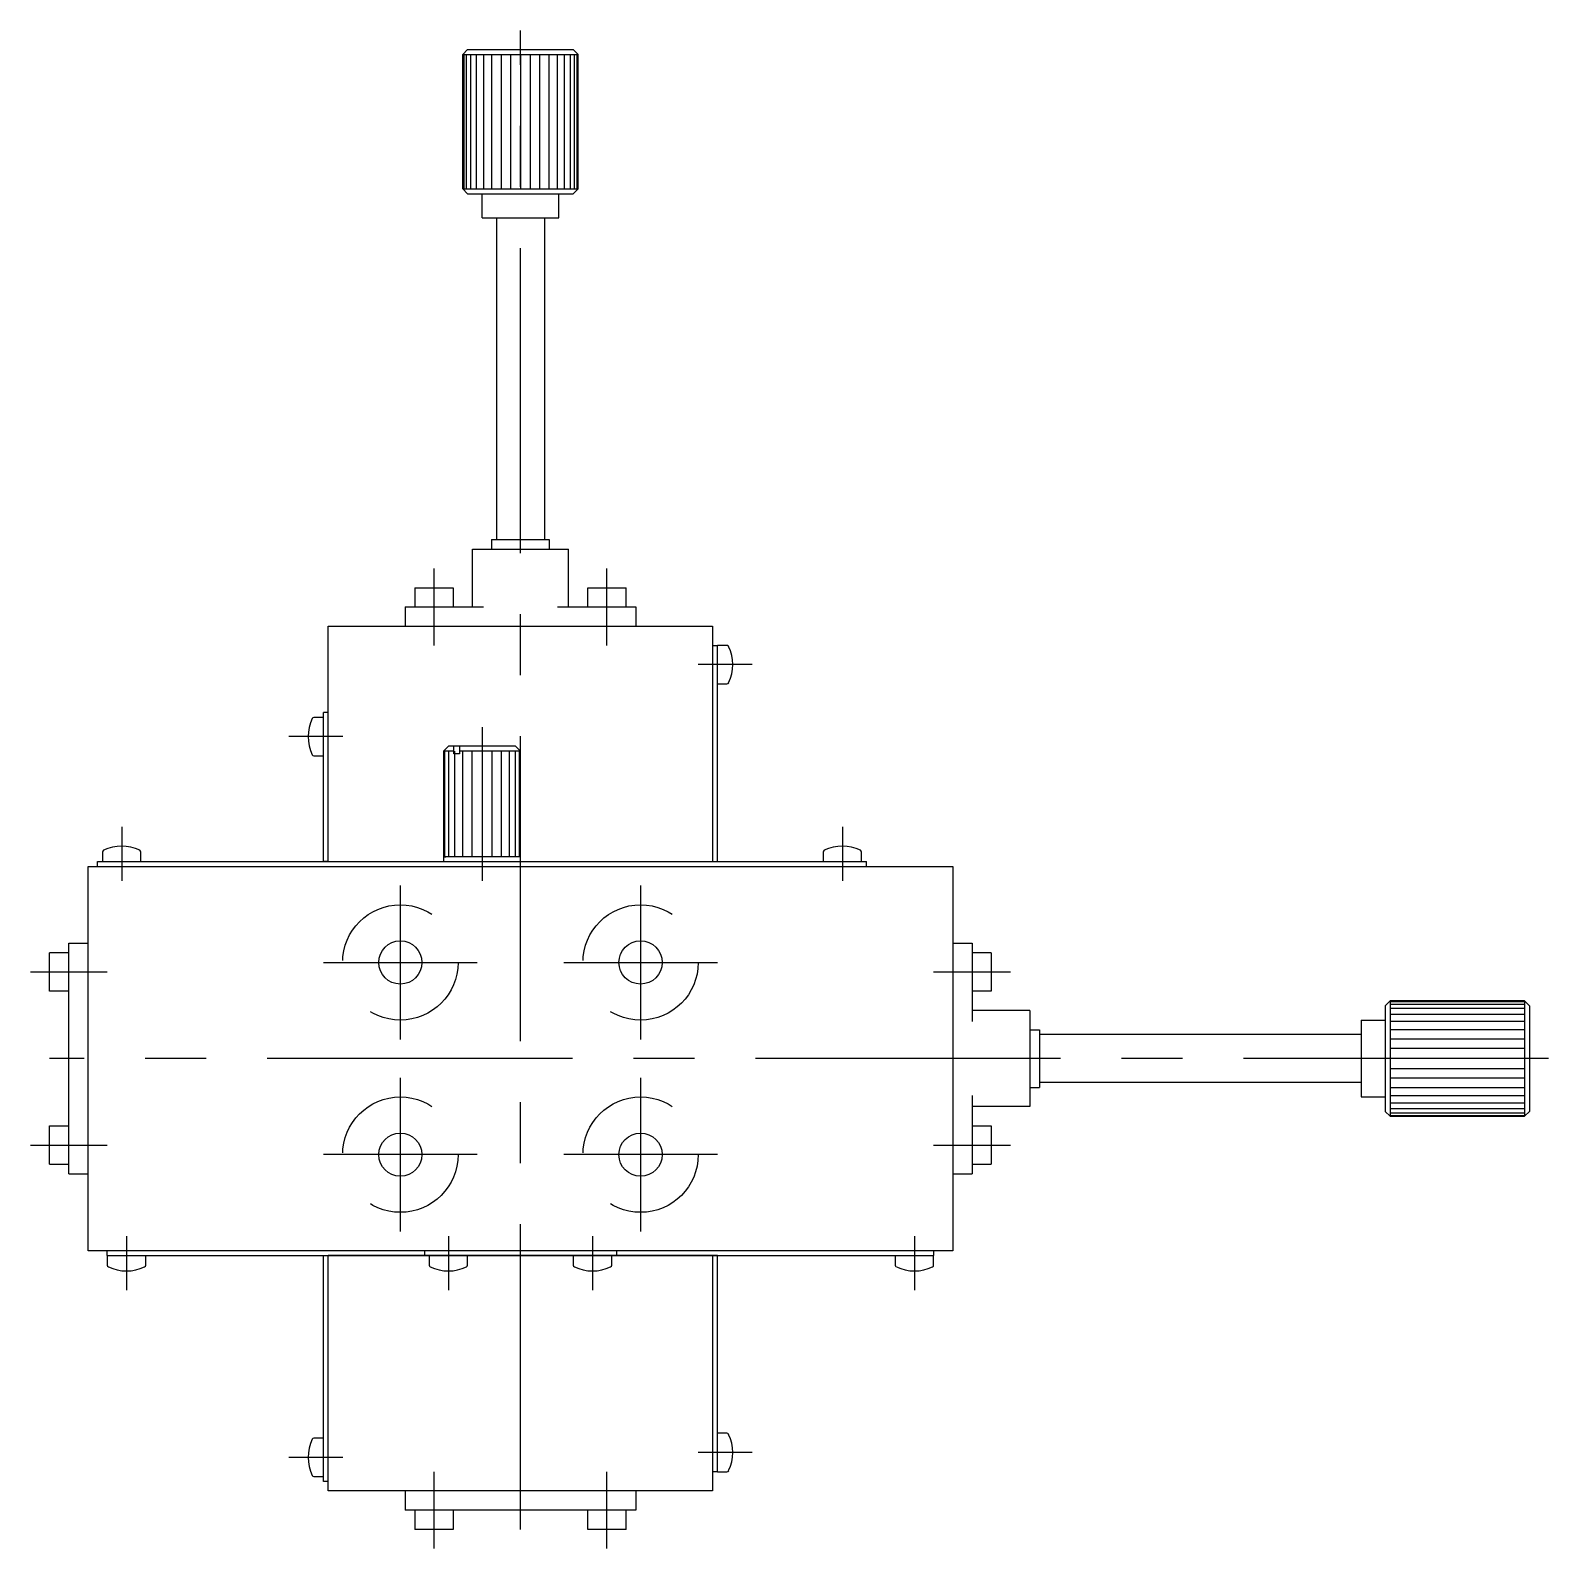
# Model space of a CAD drawing. Extents: x -199 to 404, y -148 to 193.
# Drawn here: x 246.1 to 404.1, y -51 to 107 of the extents above; entities that cross this region are included whole.
import ezdxf

# ---------------------------------------------------------------- set-up
doc = ezdxf.new("R2010")
doc.units = 0
doc.linetypes.add('CENTER', pattern=[50.8, 31.75, -6.35, 6.35, -6.35])
doc.linetypes.add('DASHED', pattern=[19.05, 12.7, -6.35])
doc.layers.get('0').update_dxf_attribs({"linetype": 'CONTINUOUS'})
doc.layers.add('CENTER', color=1, linetype='CENTER')

msp = doc.modelspace()

# ---------------------------------------------------------------- linework, layer by layer
at = {"color": 7, "linetype": 'CONTINUOUS'}
for p, q in [((291.58, 105), (291.08, 104.5)), ((291.08, 104.5), (291.08, 90.5)), ((291.08, 90.5), (291.08, 104.5)), ((291.08, 104.5), (297.08, 104.5)), ((291.17, 104.5), (291.17, 90.5)), ((291.44, 104.5), (291.44, 90.5)), ((291.58, 105), (295.08, 105)), ((291.88, 104.5), (291.88, 90.5)), ((292.48, 104.5), (292.48, 90.5)), ((293.22, 104.5), (293.22, 90.5)), ((294.08, 104.5), (294.08, 90.5)), ((295.06, 104.5), (295.06, 90.5)), ((295.08, 105), (299.08, 105)), ((296.04, 104.5), (296.04, 90.5)), ((297.08, 104.5), (297.08, 90.5)), ((297.08, 104.5), (298.12, 104.5)), ((298.12, 90.5), (298.12, 104.5)), ((298.12, 104.5), (299.1, 104.5)), ((299.08, 105), (299.28, 105)), ((299.1, 90.5), (299.1, 104.5)), ((299.1, 104.5), (300.08, 104.5)), ((299.28, 105), (302.58, 105)), ((300.08, 90.5), (300.08, 104.5)), ((300.08, 104.5), (300.93, 104.5)), ((300.93, 90.5), (300.93, 104.5)), ((300.93, 104.5), (301.67, 104.5)), ((301.67, 90.5), (301.67, 104.5)), ((301.67, 104.5), (302.27, 104.5)), ((302.27, 90.5), (302.27, 104.5)), ((302.27, 104.5), (302.72, 104.5)), ((302.58, 105), (303.08, 104.5)), ((302.72, 90.5), (302.72, 104.5)), ((302.72, 104.5), (302.99, 104.5)), ((302.99, 90.5), (302.99, 104.5)), ((302.99, 104.5), (303.08, 104.5)), ((303.08, 90.5), (303.08, 104.5)), ((291.08, 90.5), (297.08, 90.5)), ((291.58, 90), (291.08, 90.5)), ((297.08, 90.5), (298.12, 90.5)), ((298.12, 90.5), (299.1, 90.5)), ((299.1, 90.5), (300.08, 90.5)), ((300.08, 90.5), (300.93, 90.5)), ((300.93, 90.5), (301.67, 90.5)), ((301.67, 90.5), (302.27, 90.5)), ((302.27, 90.5), (302.72, 90.5)), ((303.08, 90.5), (302.58, 90)), ((302.72, 90.5), (302.99, 90.5)), ((302.99, 90.5), (303.08, 90.5)), ((291.58, 90), (302.58, 90)), ((293.08, 87.5), (293.08, 90)), ((293.08, 90), (301.08, 90)), ((293.08, 87.5), (293.08, 90)), ((301.08, 87.5), (301.08, 90)), ((293.08, 87.5), (301.08, 87.5)), ((293.08, 87.5), (294.58, 87.5)), ((294.58, 87.5), (294.58, 54)), ((294.58, 87.5), (299.58, 87.5)), ((299.58, 87.5), (299.58, 54)), ((299.58, 87.5), (301.08, 87.5)), ((294.08, 54), (294.08, 53)), ((294.08, 54), (294.58, 54)), ((294.58, 54), (299.58, 54)), ((299.58, 54), (300.08, 54)), ((300.08, 54), (300.08, 53)), ((292.08, 53), (294.58, 53)), ((292.08, 47), (292.08, 53)), ((294.58, 53), (299.58, 53)), ((299.58, 53), (302.08, 53)), ((302.08, 47), (302.08, 53)), ((286.08, 49), (290.08, 49)), ((286.08, 49), (286.08, 47)), ((290.08, 49), (290.08, 47)), ((304.08, 49), (308.08, 49)), ((304.08, 47), (304.08, 49)), ((308.08, 47), (308.08, 49)), ((285.08, 47), (285.08, 45)), ((285.08, 47), (293.24, 47)), ((286.08, 47), (290.08, 47)), ((300.92, 47), (304.08, 47)), ((304.08, 47), (309.08, 47)), ((308.08, 47), (309.08, 47)), ((309.08, 47), (309.08, 45)), ((277.08, 45), (317.08, 45)), ((277.08, 43), (277.08, 45)), ((317.08, 45), (317.08, 43)), ((277.08, 20.5), (277.08, 43)), ((317.08, 43), (317.08, 20.5)), ((317.08, 43), (317.58, 43)), ((317.58, 20.5), (317.58, 43)), ((318.57, 43), (317.58, 43)), ((317.58, 39), (318.57, 39)), ((276.58, 35.5), (275.59, 35.5)), ((276.58, 20.5), (276.58, 36)), ((277.08, 36), (276.58, 36)), ((289.08, 32), (289.58, 32.5)), ((289.08, 32), (289.58, 32.5)), ((289.08, 32), (289.08, 21)), ((289.08, 32), (289.08, 22.07)), ((290.15, 32), (289.08, 32)), ((290.15, 32), (289.08, 32)), ((289.21, 21), (289.21, 32)), ((289.21, 21), (289.21, 32)), ((296.58, 32.5), (289.58, 32.5)), ((296.58, 32.5), (289.58, 32.5)), ((289.61, 21), (289.61, 32)), ((289.61, 21), (289.61, 32)), ((290.15, 31.7), (290.15, 32.5)), ((290.15, 31.7), (290.15, 32.5)), ((290.25, 31.7), (290.15, 31.7)), ((290.72, 31.7), (290.15, 31.7)), ((290.25, 21), (290.25, 32)), ((290.25, 21), (290.25, 31.7)), ((290.72, 31.7), (290.25, 31.7)), ((290.72, 32.5), (290.72, 31.7)), ((290.72, 32.5), (290.72, 31.7)), ((295.91, 32), (290.72, 32)), ((297.08, 32), (290.72, 32)), ((291.08, 21), (291.08, 32)), ((291.08, 21), (291.08, 32)), ((292.04, 21), (292.04, 32)), ((292.04, 21), (292.04, 32)), ((293.08, 32), (293.08, 21)), ((293.08, 32), (293.08, 21)), ((294.11, 32), (294.11, 21)), ((294.11, 32), (294.11, 21)), ((295.08, 32), (295.08, 21)), ((295.08, 32), (295.08, 21)), ((295.91, 32), (295.91, 21)), ((297.08, 32), (295.91, 32)), ((295.91, 31.7), (295.91, 21)), ((296.54, 32), (296.54, 21)), ((296.54, 32), (296.54, 21)), ((296.58, 32.5), (297.08, 32)), ((296.58, 32.5), (297.08, 32)), ((296.94, 32), (296.94, 21)), ((296.94, 32), (296.94, 21)), ((297.08, 20.5), (297.08, 32)), ((297.08, 20.5), (297.08, 32)), ((275.59, 31.5), (276.58, 31.5)), ((277.08, 20.5), (277.08, 23)), ((253.58, 21.49), (253.58, 20.5)), ((257.58, 20.5), (257.58, 21.49)), ((289.08, 22.07), (289.08, 21)), ((293.08, 21), (289.08, 21)), ((293.08, 21), (289.08, 21)), ((289.08, 21), (289.33, 21)), ((289.08, 21), (289.08, 20.5)), ((289.08, 21), (289.33, 21)), ((289.08, 21), (289.08, 20.5)), ((297.08, 21), (293.08, 21)), ((297.08, 21), (293.08, 21)), ((328.58, 21.49), (328.58, 20.5)), ((332.58, 20.5), (332.58, 21.49)), ((252.08, 20), (317.58, 20)), ((252.08, -20), (252.08, 20)), ((253.08, 20.5), (276.58, 20.5)), ((253.08, 20), (253.08, 20.5)), ((276.58, 20.5), (277.08, 20.5)), ((277.08, 20.5), (276.58, 20.5)), ((276.58, 20), (287.08, 20)), ((277.08, 20.5), (297.08, 20.5)), ((287.08, 20), (307.08, 20)), ((297.08, 20.5), (333.08, 20.5)), ((317.58, 20), (342.08, 20)), ((333.08, 20), (333.08, 20.5)), ((342.08, 20), (342.08, -20)), ((250.08, 12), (252.08, 12)), ((250.08, 7), (250.08, 12)), ((342.08, 12), (344.08, 12)), ((344.08, 12), (344.08, 11)), ((344.08, 12), (344.08, 7)), ((250.08, 11), (248.08, 11)), ((248.08, 7), (248.08, 11)), ((346.08, 11), (344.08, 11)), ((346.08, 11), (346.08, 7)), ((250.08, 7), (248.08, 7)), ((250.08, -12), (250.08, 7)), ((346.08, 7), (344.08, 7)), ((344.08, 7), (344.08, 3.84)), ((350.08, 5), (344.08, 5)), ((350.08, 5), (350.08, 2.5)), ((387.08, 5.5), (387.58, 6)), ((387.08, 5.5), (387.08, -5.5)), ((387.58, 6), (387.58, 0)), ((387.58, 6), (401.58, 6)), ((401.58, 6), (387.58, 6)), ((401.58, 5.91), (387.58, 5.91)), ((401.58, 5.64), (387.58, 5.64)), ((401.58, 5.2), (387.58, 5.2)), ((401.58, 6), (401.58, 0)), ((402.08, 5.5), (401.58, 6)), ((402.08, 5.5), (402.08, 2)), ((384.58, 4), (387.08, 4)), ((384.58, 4), (387.08, 4)), ((384.58, 4), (384.58, -4)), ((384.58, 4), (384.58, 2.5)), ((387.08, 4), (387.08, -4)), ((401.58, 4.6), (387.58, 4.6)), ((401.58, 3.86), (387.58, 3.86)), ((350.08, 3), (351.08, 3)), ((350.08, 2.5), (350.08, -2.5)), ((351.08, 3), (351.08, 2.5)), ((384.58, 2.5), (351.08, 2.5)), ((351.08, 2.5), (351.08, -2.5)), ((384.58, 2.5), (384.58, -2.5)), ((401.58, 3), (387.58, 3)), ((401.58, 2.02), (387.58, 2.02)), ((402.08, 2), (402.08, -2)), ((401.58, 1.04), (387.58, 1.04)), ((401.58, 0), (387.58, 0)), ((387.58, 0), (387.58, -1.04)), ((401.58, 0), (401.58, -1.04)), ((387.58, -1.04), (401.58, -1.04)), ((387.58, -1.04), (387.58, -2.02)), ((401.58, -1.04), (401.58, -2.02)), ((350.08, -2.5), (350.08, -5)), ((350.08, -3), (351.08, -3)), ((384.58, -2.5), (351.08, -2.5)), ((351.08, -2.5), (351.08, -3)), ((384.58, -2.5), (384.58, -4)), ((387.58, -2.02), (401.58, -2.02)), ((387.58, -2.02), (387.58, -3)), ((387.58, -3), (401.58, -3)), ((387.58, -3), (387.58, -3.86)), ((401.58, -2.02), (401.58, -3)), ((401.58, -3), (401.58, -3.86)), ((402.08, -2), (402.08, -2.2)), ((402.08, -2.2), (402.08, -5.5)), ((344.08, -3.84), (344.08, -12)), ((384.58, -4), (387.08, -4)), ((387.58, -3.86), (401.58, -3.86)), ((387.58, -3.86), (387.58, -4.6)), ((387.58, -4.6), (401.58, -4.6)), ((387.58, -4.6), (387.58, -5.2)), ((401.58, -3.86), (401.58, -4.6)), ((401.58, -4.6), (401.58, -5.2)), ((350.08, -5), (344.08, -5)), ((387.58, -6), (387.08, -5.5)), ((387.58, -5.2), (401.58, -5.2)), ((387.58, -5.2), (387.58, -5.64)), ((387.58, -5.64), (401.58, -5.64)), ((387.58, -5.64), (387.58, -5.91)), ((387.58, -5.91), (401.58, -5.91)), ((387.58, -5.91), (387.58, -6)), ((387.58, -6), (401.58, -6)), ((401.58, -5.2), (401.58, -5.64)), ((402.08, -5.5), (401.58, -6)), ((401.58, -5.64), (401.58, -5.91)), ((401.58, -5.91), (401.58, -6)), ((248.08, -11), (248.08, -7)), ((248.08, -7), (250.08, -7)), ((344.08, -7), (344.08, -11)), ((344.08, -7), (346.08, -7)), ((346.08, -7), (346.08, -11)), ((248.08, -11), (250.08, -11)), ((344.08, -11), (346.08, -11)), ((250.08, -12), (252.08, -12)), ((342.08, -12), (344.08, -12)), ((254.08, -20), (252.08, -20)), ((287.08, -20), (254.08, -20)), ((254.08, -20.5), (254.08, -20)), ((254.08, -20.5), (340.08, -20.5)), ((254.08, -20.5), (254.08, -21.49)), ((258.08, -21.49), (258.08, -20.5)), ((287.08, -20), (276.58, -20)), ((276.58, -44), (276.58, -20.5)), ((277.08, -45), (277.08, -20.5)), ((317.08, -20.5), (277.08, -20.5)), ((340.08, -20), (287.08, -20)), ((287.08, -20), (287.08, -20.5)), ((287.58, -20.5), (287.58, -21.49)), ((291.58, -21.49), (291.58, -20.5)), ((302.58, -20.5), (302.58, -21.49)), ((306.58, -21.49), (306.58, -20.5)), ((307.08, -20), (307.08, -20.5)), ((317.08, -20.5), (317.08, -23)), ((317.08, -20.5), (317.08, -23)), ((317.58, -20.5), (317.08, -20.5)), ((317.58, -43), (317.58, -20.5)), ((336.08, -20.5), (336.08, -21.49)), ((342.08, -20), (340.08, -20)), ((340.08, -20), (340.08, -20.5)), ((340.08, -21.49), (340.08, -20.5)), ((317.08, -23), (317.08, -43)), ((318.57, -39), (317.58, -39)), ((276.58, -39.5), (275.59, -39.5)), ((275.59, -43.5), (276.58, -43.5)), ((277.08, -44), (276.58, -44)), ((317.58, -43), (317.08, -43)), ((317.08, -43), (317.08, -45)), ((317.58, -43), (318.57, -43)), ((317.08, -45), (277.08, -45)), ((285.08, -45), (285.08, -47)), ((309.08, -45), (309.08, -47)), ((304.08, -47), (285.08, -47)), ((286.08, -47), (286.08, -49)), ((290.08, -47), (290.08, -49)), ((309.08, -47), (304.08, -47)), ((304.08, -49), (304.08, -47)), ((308.08, -49), (308.08, -47)), ((290.08, -49), (286.08, -49)), ((308.08, -49), (304.08, -49))]:
    msp.add_line(p, q, dxfattribs=at)
at = {"color": 3, "linetype": 'DASHED'}
for centre in [(284.58, 10), (284.58, 10), (309.58, 10), (309.58, 10), (284.58, -10), (284.58, -10), (309.58, -10), (309.58, -10)]:
    msp.add_circle(centre, 6, dxfattribs=at)
at = {"color": 7, "linetype": 'CONTINUOUS'}
for centre in [(284.58, 10), (309.58, 10), (284.58, -10), (309.58, -10)]:
    msp.add_circle(centre, 2.25, dxfattribs=at)
for centre, radius, start, end in [((318.57, 42.8), 0.2, 25.6716, 90), ((314.82, 41), 4.35, 334.3284, 25.6716), ((318.57, 39.2), 0.2, 270, 334.3284), ((279.33, 33.5), 4.35, 154.3284, 205.6716), ((275.59, 35.3), 0.2, 90, 154.3284), ((275.59, 31.7), 0.2, 205.6716, 270), ((253.78, 21.49), 0.2, 115.6716, 180), ((255.58, 17.75), 4.35, 64.3284, 115.6716), ((257.38, 21.49), 0.2, 0, 64.3284), ((328.78, 21.49), 0.2, 115.6716, 180), ((330.58, 17.75), 4.35, 64.3284, 115.6716), ((332.38, 21.49), 0.2, 0, 64.3284), ((254.28, -21.49), 0.2, 180, 244.3284), ((256.08, -17.75), 4.35, 244.3284, 295.6716), ((257.88, -21.49), 0.2, 295.6716, 0), ((287.78, -21.49), 0.2, 180, 244.3284), ((289.58, -17.75), 4.35, 244.3284, 295.6716), ((291.38, -21.49), 0.2, 295.6716, 0), ((302.78, -21.49), 0.2, 180, 244.3284), ((304.58, -17.75), 4.35, 244.3284, 295.6716), ((306.38, -21.49), 0.2, 295.6716, 0), ((336.28, -21.49), 0.2, 180, 244.3284), ((338.08, -17.75), 4.35, 244.3284, 295.6716), ((339.88, -21.49), 0.2, 295.6716, 0), ((318.57, -39.2), 0.2, 25.6716, 90), ((314.82, -41), 4.35, 334.3284, 25.6716), ((279.33, -41.5), 4.35, 154.3284, 205.6716), ((275.59, -39.7), 0.2, 90, 154.3284), ((275.59, -43.3), 0.2, 205.6716, 270), ((318.57, -42.8), 0.2, 270, 334.3284)]:
    msp.add_arc(centre, radius, start, end, dxfattribs=at)
at = {"layer": 'CENTER', "color": 1, "linetype": 'CENTER'}
for p, q in [((297.08, -49), (297.08, 107)), ((288.08, 51), (288.08, 43)), ((306.08, 43), (306.08, 51)), ((321.18, 41), (315.58, 41)), ((278.58, 33.5), (272.98, 33.5)), ((293.08, 34.5), (293.08, 18.5)), ((255.58, 24.1), (255.58, 18.5)), ((330.58, 24.1), (330.58, 18.5)), ((284.58, 2), (284.58, 18)), ((309.58, 18), (309.58, 2)), ((284.58, 4), (284.58, 16)), ((309.58, 16), (309.58, 4)), ((276.58, 10), (292.58, 10)), ((278.58, 10), (290.58, 10)), ((301.58, 10), (317.58, 10)), ((303.58, 10), (315.58, 10)), ((254.08, 9), (246.08, 9)), ((348.08, 9), (340.08, 9)), ((404.08, 0), (248.08, 0)), ((284.58, -18), (284.58, -2)), ((309.58, -2), (309.58, -18)), ((284.58, -16), (284.58, -4)), ((309.58, -4), (309.58, -16)), ((246.08, -9), (254.08, -9)), ((340.08, -9), (348.08, -9)), ((292.58, -10), (276.58, -10)), ((290.58, -10), (278.58, -10)), ((317.58, -10), (301.58, -10)), ((315.58, -10), (303.58, -10)), ((256.08, -18.5), (256.08, -24.1)), ((289.58, -18.5), (289.58, -24.1)), ((304.58, -18.5), (304.58, -24.1)), ((338.08, -18.5), (338.08, -24.1)), ((321.18, -41), (315.58, -41)), ((278.58, -41.5), (272.98, -41.5)), ((288.08, -43), (288.08, -51)), ((306.08, -51), (306.08, -43))]:
    msp.add_line(p, q, dxfattribs=at)

doc.saveas('drawing.dxf')
